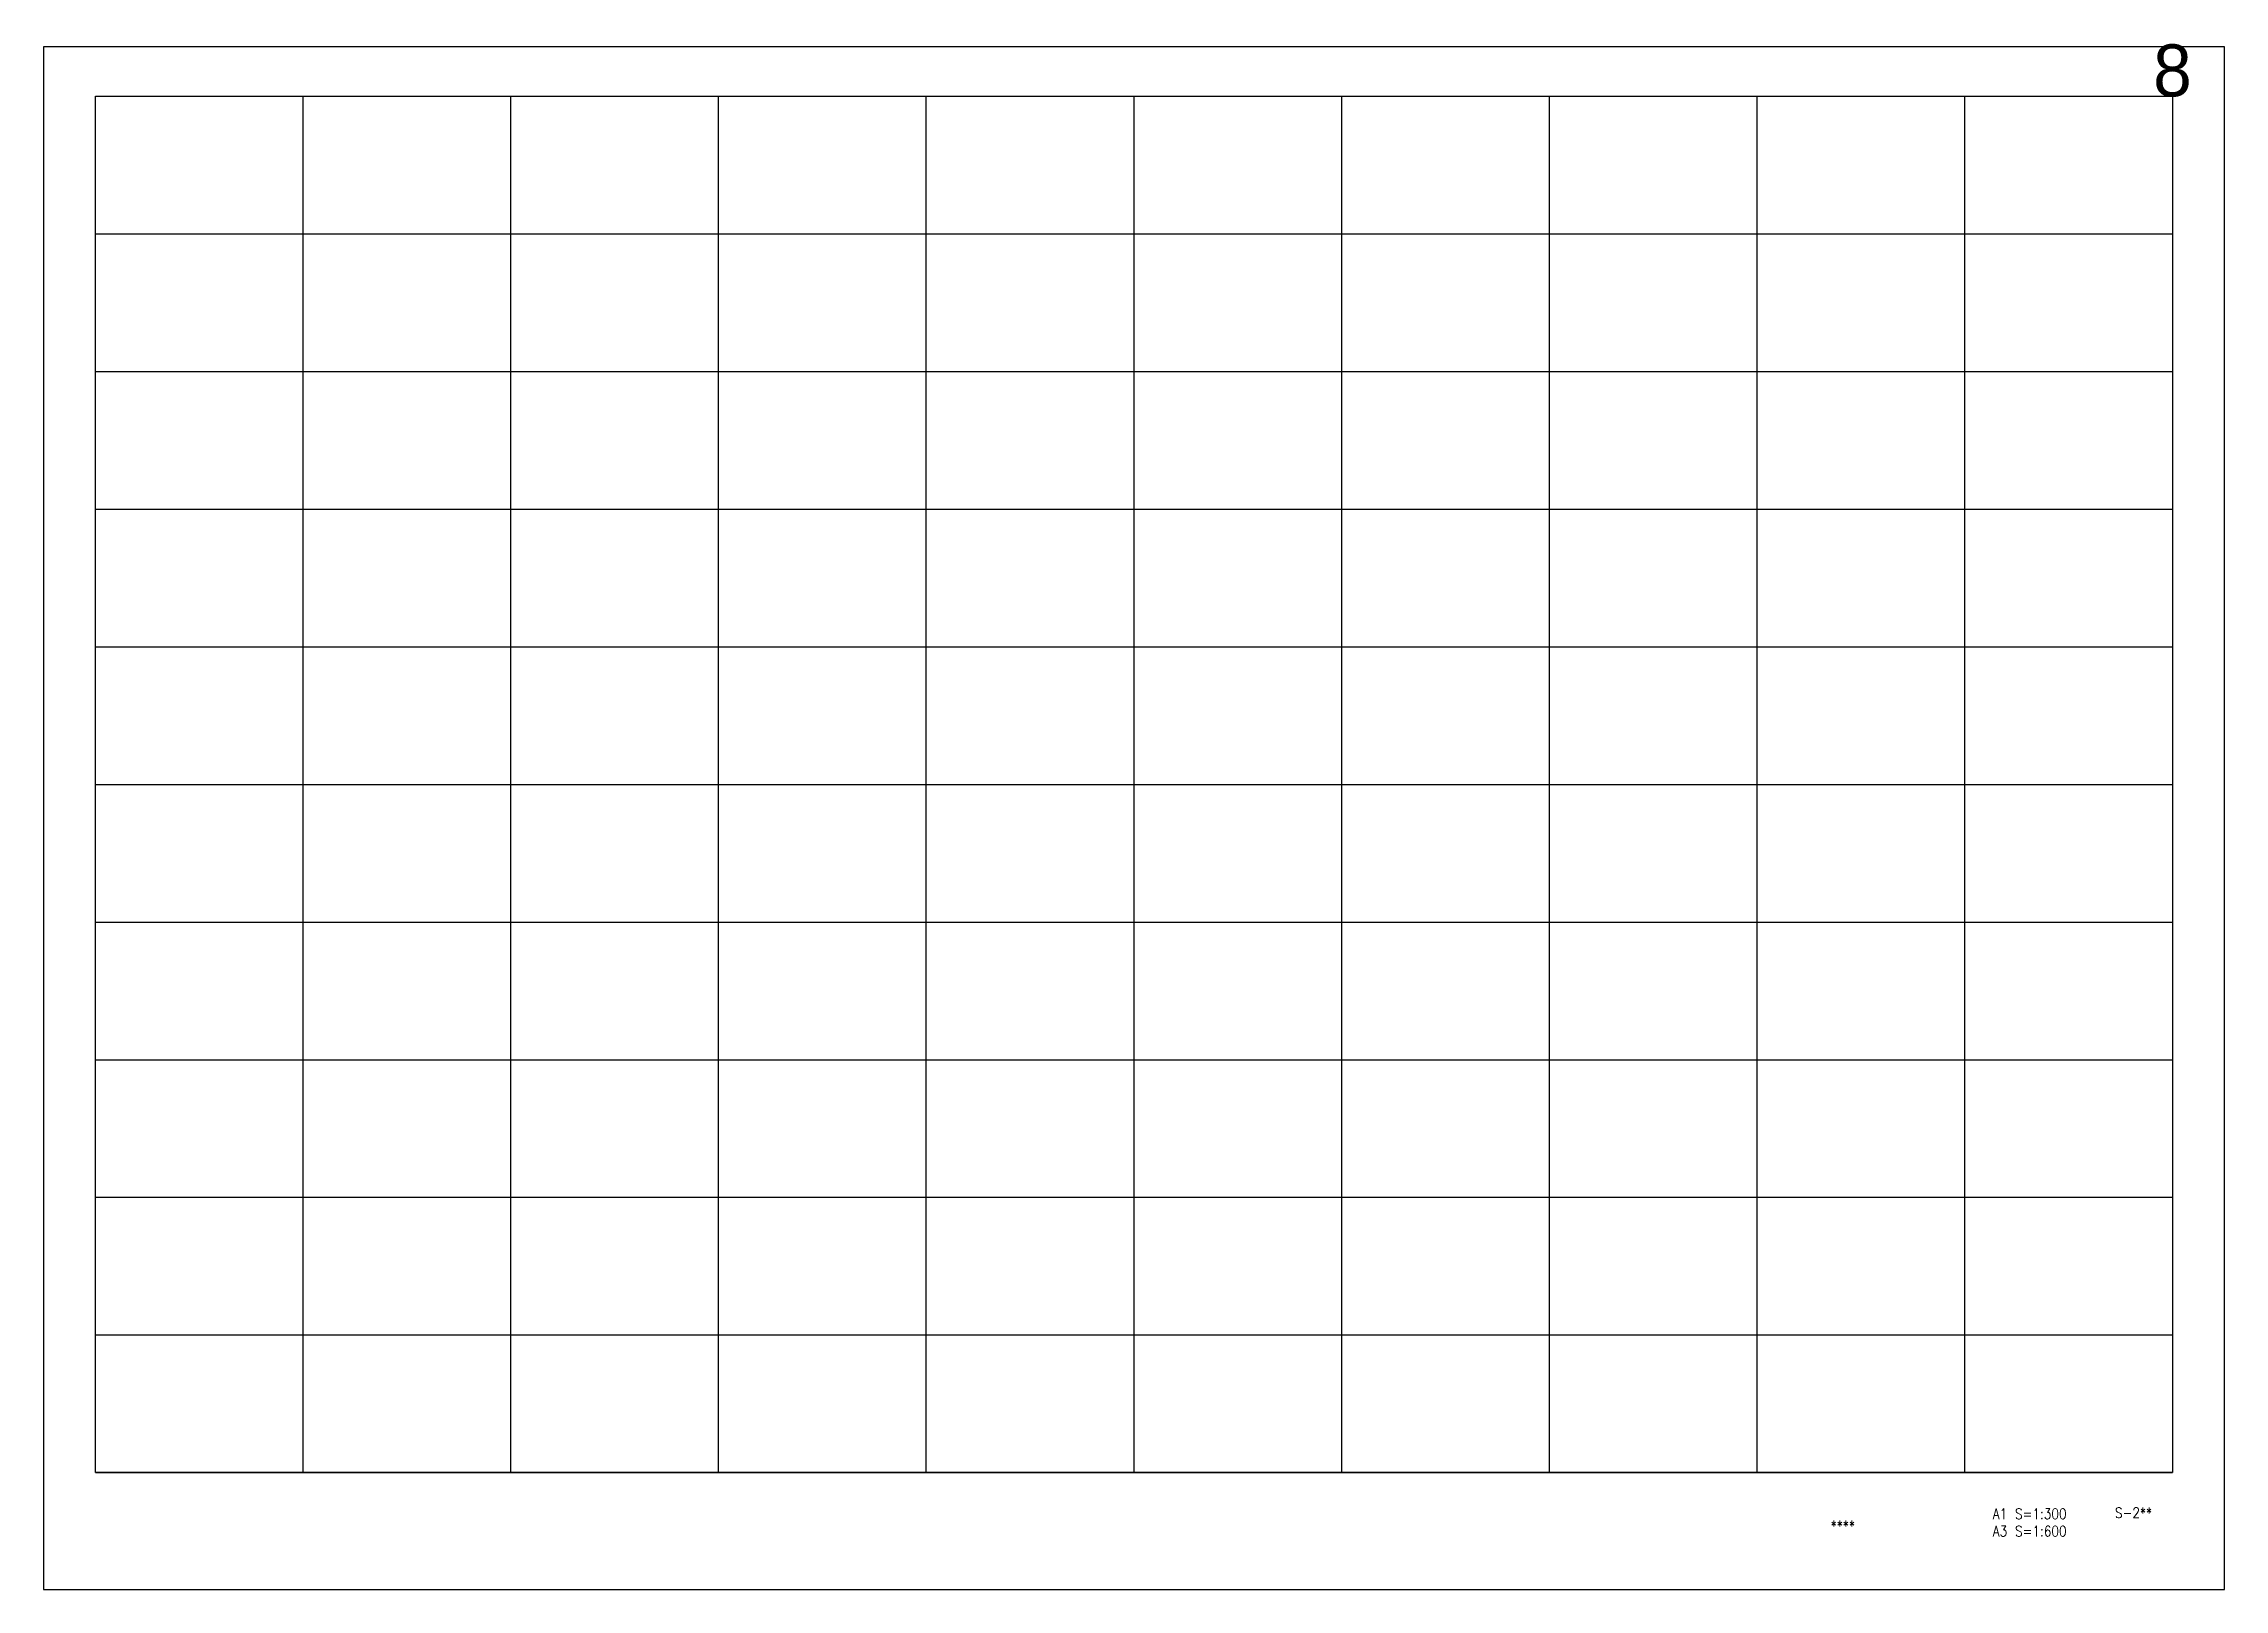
# Model space of a CAD drawing. Extents: x -62685 to 486000, y -1007100 to 210463.
# Drawn here: x 0 to 126000, y -803100 to -713805 of the extents above; entities that cross this region are included whole.
import ezdxf
from ezdxf.enums import TextEntityAlignment as Align

# ---------------------------------------------------------------- set-up
doc = ezdxf.new("R2010")
doc.units = 0
doc.header["$MEASUREMENT"] = 0
doc.layers.add('99_レイアウト枠', color=251, linetype='CONTINUOUS', plot=False)
doc.layers.add('99_頁番号', color=6, linetype='CONTINUOUS')
doc.styles.add('DRACAD', font='txt', dxfattribs={"width": 0.85, "bigfont": 'extfont2'})
doc.styles.get("Standard").update_dxf_attribs({"font": 'Osaka.ttc'})

msp = doc.modelspace()

# ---------------------------------------------------------------- texts
at = {"layer": '99_レイアウト枠'}
msp.add_text('8', height=3000, dxfattribs=at).set_placement((123000, -716850), align=Align.CENTER)
at = {"layer": '99_頁番号', "char_height": 600, "attachment_point": 5, "style": 'DRACAD'}
for s, insert in [('A1 S=1:300^JA3 S=1:600', (114750, -799236.5)), ('{S-2**}', (120750, -798675)), ('{  ****  }', (103500, -799425))]:
    msp.add_mtext(s, dxfattribs=dict(at, insert=insert))

# ---------------------------------------------------------------- linework, layer by layer
at = {"layer": '99_レイアウト枠'}
for p, q in [((3000, -796350), (3000, -716850)), ((15000, -796350), (15000, -716850)), ((27000, -796350), (27000, -716850)), ((39000, -796350), (39000, -716850)), ((51000, -796350), (51000, -716850)), ((63000, -796350), (63000, -716850)), ((75000, -796350), (75000, -716850)), ((87000, -796350), (87000, -716850)), ((99000, -796350), (99000, -716850)), ((111000, -796350), (111000, -716850)), ((3000, -724800), (123000, -724800)), ((3000, -732750), (123000, -732750)), ((3000, -740700), (123000, -740700)), ((3000, -748650), (123000, -748650)), ((3000, -756600), (123000, -756600)), ((3000, -764550), (123000, -764550)), ((3000, -772500), (123000, -772500)), ((3000, -780450), (123000, -780450)), ((3000, -788400), (123000, -788400)), ((3000, -796350), (123000, -796350))]:
    msp.add_line(p, q, dxfattribs=at)
for points in [[(0, -803100), (126000, -803100), (126000, -714000), (0, -714000)], [(3000, -716850), (123000, -716850), (123000, -796350), (3000, -796350)]]:
    msp.add_lwpolyline(points, close=True, dxfattribs=at)

msp.set_redraw_order([(e.dxf.handle, doc.entitydb.next_handle()) for e in msp.query("TEXT MTEXT ATTDEF DIMENSION ARC_DIMENSION")])  # texts and dimensions are drawn at this point

doc.saveas('drawing.dxf')
